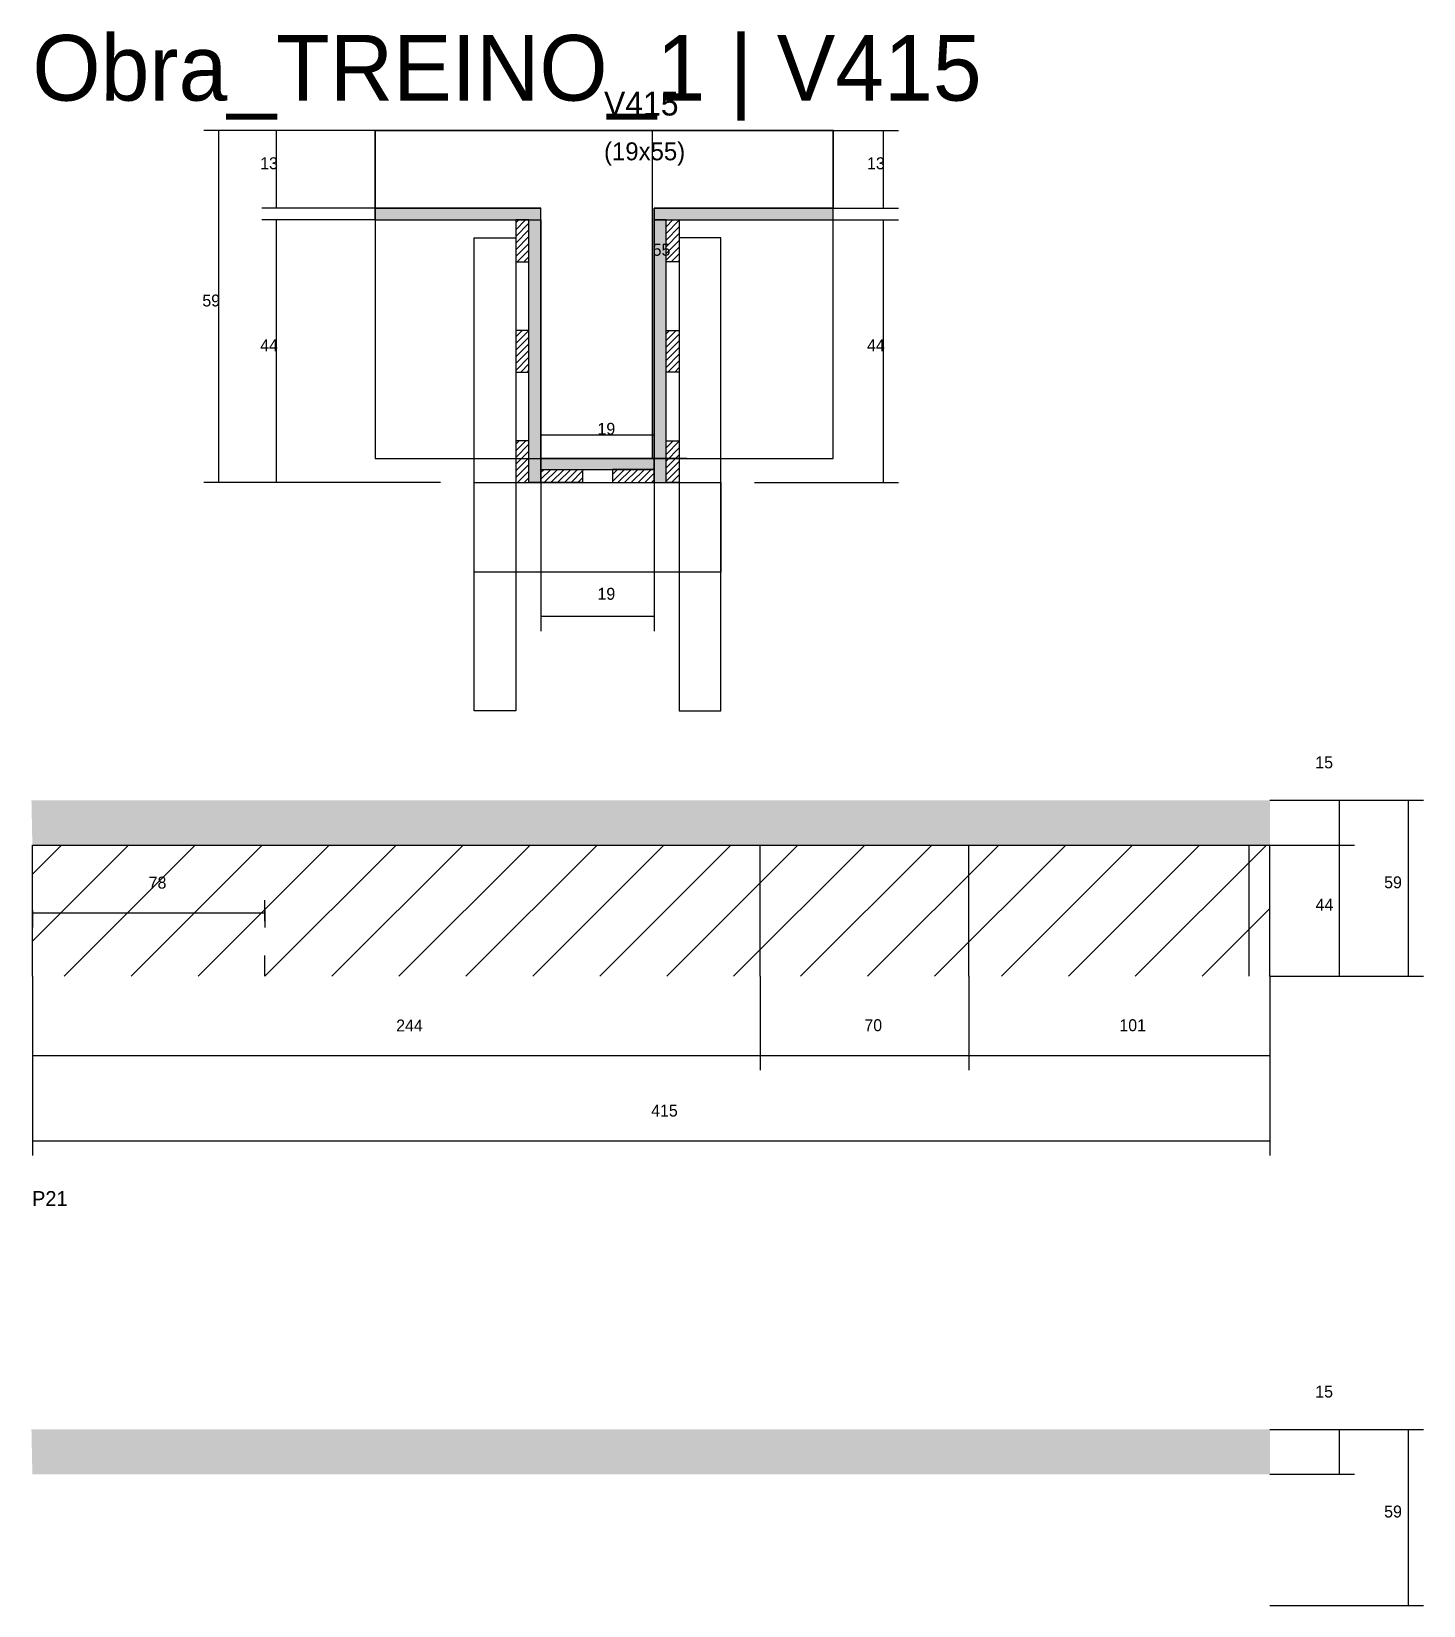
# Model space of a CAD drawing. Header units: metres. Extents: x -41 to 34800, y -36000 to 1848.
# Drawn here: x 11680 to 12146, y -5964 to -5437 of the extents above; entities that cross this region are included whole.
import ezdxf

# ---------------------------------------------------------------- set-up
doc = ezdxf.new("R2010")
doc.units = ezdxf.units.M
for name, color, linetype in [('CONCRETO', 251, 'Continuous'), ('COTA', 4, 'Continuous'), ('Cota Seção (2x)', 4, 'Continuous'), ('Hachura', 253, 'Continuous'), ('LABEL_ID', 3, 'Continuous'), ('Madeira', 126, 'Continuous'), ('NOMENCLATURA', 7, 'Continuous'), ('Painéis', 200, 'Continuous'), ('REAPROVEITAMENTO', 251, 'Continuous'), ('SARR_2.2x7', 40, 'Continuous'), ('SARR_3.5x7', 81, 'Continuous'), ('Texto Seção', 7, 'Continuous')]:
    doc.layers.add(name, color=color, linetype=linetype)

msp = doc.modelspace()

# ---------------------------------------------------------------- texts
at = {"layer": 'COTA'}
for s, p in [('13', (11756.4, -5483)), ('13', (11959.9, -5483)), ('59', (11737, -5529)), ('44', (11756.4, -5544)), ('44', (11959.9, -5544)), ('19', (11869.5, -5627.3)), ('15', (12110.2, -5683.8)), ('78', (11719, -5724.1)), ('59', (12133.3, -5724)), ('44', (12110.3, -5731.5)), ('244', (11802, -5772)), ('70', (11959, -5771.9)), ('101', (12044.5, -5771.9)), ('415', (11887.5, -5800.5)), ('15', (12110.2, -5894.7)), ('59', (12133.3, -5934.9))]:
    msp.add_text(s, height=4, dxfattribs=at).set_placement(p)
at = {"layer": 'Cota Seção (2x)'}
for s, p in [('55', (11888, -5512)), ('19', (11869.5, -5572))]:
    msp.add_text(s, height=4, dxfattribs=at).set_placement(p)
at = {"layer": 'LABEL_ID'}
msp.add_text('Obra_TREINO_1 | V415', height=22, dxfattribs=at).set_placement((11680, -5460))
at = {"layer": 'NOMENCLATURA'}
msp.add_text('P21', height=5, dxfattribs=at).set_placement((11679.9, -5830.5))
at = {"layer": 'Texto Seção'}
for s, height, p in [('V415', 8, (11871.7, -5465)), ('(19x55)', 6, (11871.7, -5480))]:
    msp.add_text(s, height=height, dxfattribs=at).set_placement(p)

# ---------------------------------------------------------------- hatches: boundary and pattern name
at = {"layer": 'COTA'}
h = msp.add_hatch(dxfattribs=at)
h.set_pattern_fill('AR-CONC', scale=0.03)
h.paths.add_polyline_path([(12095, -5709.5), (12095, -5694.5), (12095, -5694.5), (11679.7, -5694.5), (11679.7, -5694.5), (11680, -5709.5), (11680, -5709.5), (12095, -5709.5)])
h = msp.add_hatch(dxfattribs=at)
h.set_pattern_fill('AR-CONC', scale=0.03)
h.paths.add_polyline_path([(12095, -5920.4), (12095, -5905.4), (12095, -5905.4), (11679.7, -5905.4), (11679.7, -5905.4), (11680, -5920.4), (11680, -5920.4), (12095, -5920.4)])
at = {"layer": 'Hachura'}
h = msp.add_hatch(color=8, dxfattribs=at)
h.dxf.hatch_style = 1
h.paths.add_polyline_path([(11850.5, -5500), (11850.5, -5496), (11850.5, -5496), (11794.9, -5496), (11794.9, -5496), (11794.9, -5500), (11794.9, -5500), (11850.5, -5500)])
h = msp.add_hatch(color=8, dxfattribs=at)
h.dxf.hatch_style = 1
h.paths.add_polyline_path([(11948.5, -5500), (11948.5, -5496), (11948.5, -5496), (11888.5, -5496), (11888.5, -5496), (11888.5, -5500), (11888.5, -5500), (11948.5, -5500)])
h = msp.add_hatch(dxfattribs=at)
h.set_pattern_fill('ANSI31', scale=0.5)
h.paths.add_polyline_path([(11842.1, -5514), (11846.5, -5514), (11846.5, -5514), (11846.5, -5500), (11846.5, -5500), (11842.1, -5500), (11842.1, -5500), (11842.1, -5514)])
h = msp.add_hatch(color=8, dxfattribs=at)
h.dxf.hatch_style = 1
h.paths.add_polyline_path([(11846.5, -5500), (11850.5, -5500), (11850.5, -5500), (11850.5, -5588), (11850.5, -5588), (11846.5, -5588), (11846.5, -5588), (11846.5, -5500)])
h = msp.add_hatch(color=8, dxfattribs=at)
h.dxf.hatch_style = 1
h.paths.add_polyline_path([(11892.5, -5498), (11888.5, -5498), (11888.5, -5498), (11888.5, -5588), (11888.5, -5588), (11892.5, -5588), (11892.5, -5588), (11892.5, -5498)])
h = msp.add_hatch(dxfattribs=at)
h.set_pattern_fill('ANSI31', scale=0.5)
h.paths.add_polyline_path([(11896.9, -5514), (11892.5, -5514), (11892.5, -5514), (11892.5, -5500), (11892.5, -5500), (11896.9, -5500), (11896.9, -5500), (11896.9, -5514)])
h = msp.add_hatch(dxfattribs=at)
h.set_pattern_fill('ANSI31', scale=0.5)
h.paths.add_polyline_path([(11842.1, -5551), (11846.5, -5551), (11846.5, -5551), (11846.5, -5537), (11846.5, -5537), (11842.1, -5537), (11842.1, -5537), (11842.1, -5551)])
h = msp.add_hatch(dxfattribs=at)
h.set_pattern_fill('ANSI31', scale=0.5)
h.paths.add_polyline_path([(11896.9, -5551), (11892.5, -5551), (11892.5, -5551), (11892.5, -5537), (11892.5, -5537), (11896.9, -5537), (11896.9, -5537), (11896.9, -5551)])
h = msp.add_hatch(dxfattribs=at)
h.set_pattern_fill('ANSI31', scale=0.5)
h.paths.add_polyline_path([(11842.1, -5588), (11846.5, -5588), (11846.5, -5588), (11846.5, -5574), (11846.5, -5574), (11842.1, -5574), (11842.1, -5574), (11842.1, -5588)])
h = msp.add_hatch(dxfattribs=at)
h.set_pattern_fill('ANSI31', scale=0.5)
h.paths.add_polyline_path([(11896.9, -5588), (11892.5, -5588), (11892.5, -5588), (11892.5, -5574), (11892.5, -5574), (11896.9, -5574), (11896.9, -5574), (11896.9, -5588)])
h = msp.add_hatch(color=8, dxfattribs=at)
h.dxf.hatch_style = 1
h.paths.add_polyline_path([(11888.5, -5583.6), (11888.5, -5580), (11888.5, -5580), (11850.5, -5580), (11850.5, -5580), (11850.5, -5583.6), (11850.5, -5583.6), (11888.5, -5583.6)])
h = msp.add_hatch(dxfattribs=at)
h.set_pattern_fill('ANSI31', scale=0.5)
h.paths.add_polyline_path([(11850.5, -5588), (11850.5, -5583.6), (11850.5, -5583.6), (11864.5, -5583.6), (11864.5, -5583.6), (11864.5, -5588), (11864.5, -5588), (11850.5, -5588)])
h = msp.add_hatch(dxfattribs=at)
h.set_pattern_fill('ANSI31', scale=0.5)
h.paths.add_polyline_path([(11888.5, -5588), (11888.5, -5583.6), (11888.5, -5583.6), (11874.5, -5583.6), (11874.5, -5583.6), (11874.5, -5588), (11874.5, -5588), (11888.5, -5588)])
at = {"layer": 'REAPROVEITAMENTO'}
h = msp.add_hatch(dxfattribs=at)
h.set_pattern_fill('ANSI31', scale=5)
h.paths.add_polyline_path([(12095, -5753.5), (12095, -5709.5), (12095, -5709.5), (11680, -5709.5), (11680, -5709.5), (11680, -5753.5), (11680, -5753.5), (12095, -5753.5)])

# ---------------------------------------------------------------- linework, layer by layer
at = {"layer": 'CONCRETO'}
for points in [[(11794.9, -5496), (11794.9, -5470), (11948.5, -5470), (11948.5, -5496), (11888.5, -5496), (11888.5, -5580), (11850.5, -5580), (11850.5, -5496)], [(11794.9, -5580), (11948.5, -5580), (11948.5, -5470), (11794.9, -5470)]]:
    msp.add_lwpolyline(points, close=True, dxfattribs=at)
at = {"layer": 'COTA'}
for p, q in [((11794.9, -5470), (11737.5, -5470)), ((11742.5, -5588), (11742.5, -5470)), ((11794.9, -5470), (11756.9, -5470)), ((11761.9, -5496), (11761.9, -5470)), ((11948.5, -5470), (11970.4, -5470)), ((11965.4, -5496), (11965.4, -5470)), ((11794.9, -5496), (11756.9, -5496)), ((11948.5, -5496), (11970.4, -5496)), ((11794.9, -5500), (11756.9, -5500)), ((11761.9, -5588), (11761.9, -5500)), ((11948.5, -5500), (11970.4, -5500)), ((11965.4, -5588), (11965.4, -5500)), ((11816.9, -5588), (11737.5, -5588)), ((11816.9, -5588), (11756.9, -5588)), ((11850.5, -5588), (11850.5, -5637.8)), ((11888.5, -5588), (11888.5, -5637.8)), ((11922.1, -5588), (11970.4, -5588)), ((11850.5, -5632.8), (11888.5, -5632.8)), ((12095, -5694.5), (12123.3, -5694.5)), ((12095, -5694.5), (12146.5, -5694.5)), ((12118.3, -5709.5), (12118.3, -5694.5)), ((12141.5, -5753.5), (12141.5, -5694.5)), ((12095, -5709.5), (12123.3, -5709.5)), ((12095, -5709.5), (12123.3, -5709.5)), ((12118.3, -5753.5), (12118.3, -5709.5)), ((11680, -5731.5), (11680, -5737.2)), ((11680, -5732.2), (11758, -5732.2)), ((11758, -5731.5), (11758, -5737.2)), ((11680, -5753.5), (11680, -5785)), ((11680, -5753.5), (11680, -5813.6)), ((11924, -5753.5), (11924, -5785)), ((11924, -5753.5), (11924, -5785)), ((11994, -5753.5), (11994, -5785)), ((11994, -5753.5), (11994, -5785)), ((12095, -5753.5), (12095, -5785)), ((12095, -5753.5), (12095, -5813.6)), ((12095, -5753.5), (12123.3, -5753.5)), ((12095, -5753.5), (12146.5, -5753.5)), ((11680, -5780), (11924, -5780)), ((11924, -5780), (11994, -5780)), ((11994, -5780), (12095, -5780)), ((11680, -5808.6), (12095, -5808.6)), ((12095, -5905.4), (12123.3, -5905.4)), ((12095, -5905.4), (12146.5, -5905.4)), ((12118.3, -5920.4), (12118.3, -5905.4)), ((12141.5, -5964.4), (12141.5, -5905.4)), ((12095, -5920.4), (12123.3, -5920.4)), ((12095, -5964.4), (12146.5, -5964.4))]:
    msp.add_line(p, q, dxfattribs=at)
at = {"layer": 'Cota Seção (2x)'}
for p, q in [((11899.5, -5470), (11883, -5470)), ((11888, -5580), (11888, -5470)), ((11850.5, -5588), (11850.5, -5567)), ((11888.5, -5588), (11888.5, -5567)), ((11850.5, -5572), (11888.5, -5572)), ((11899.5, -5580), (11883, -5580))]:
    msp.add_line(p, q, dxfattribs=at)
at = {"layer": 'Madeira'}
for points in [[(11842.1, -5514), (11846.5, -5514), (11846.5, -5500), (11842.1, -5500)], [(11896.9, -5514), (11892.5, -5514), (11892.5, -5500), (11896.9, -5500)], [(11842.1, -5551), (11846.5, -5551), (11846.5, -5537), (11842.1, -5537)], [(11896.9, -5551), (11892.5, -5551), (11892.5, -5537), (11896.9, -5537)], [(11842.1, -5588), (11846.5, -5588), (11846.5, -5574), (11842.1, -5574)], [(11896.9, -5588), (11892.5, -5588), (11892.5, -5574), (11896.9, -5574)], [(11850.5, -5588), (11850.5, -5583.6), (11864.5, -5583.6), (11864.5, -5588)], [(11888.5, -5588), (11888.5, -5583.6), (11874.5, -5583.6), (11874.5, -5588)]]:
    msp.add_lwpolyline(points, close=True, dxfattribs=at)
at = {"layer": 'Painéis'}
for p, q in [((11794.9, -5496), (11850.5, -5496)), ((11794.9, -5500), (11794.9, -5496)), ((11850.5, -5500), (11850.5, -5496)), ((11888.5, -5496), (11948.5, -5496)), ((11888.5, -5500), (11888.5, -5496)), ((11948.5, -5500), (11948.5, -5496)), ((11850.5, -5588), (11850.5, -5500)), ((11888.5, -5588), (11888.5, -5500)), ((11850.5, -5580), (11888.5, -5580)), ((11850.5, -5583.6), (11850.5, -5580)), ((11888.5, -5583.6), (11888.5, -5580)), ((11680, -5709.5), (12095, -5709.5)), ((11680, -5753.5), (11680, -5709.5)), ((11924, -5753.5), (11924, -5709.5)), ((11994, -5753.5), (11994, -5709.5)), ((12095, -5753.5), (12095, -5709.5))]:
    msp.add_line(p, q, dxfattribs=at)
for points in [[(11850.5, -5500), (11850.5, -5496), (11794.9, -5496), (11794.9, -5500)], [(11948.5, -5500), (11948.5, -5496), (11888.5, -5496), (11888.5, -5500)], [(11846.5, -5500), (11850.5, -5500), (11850.5, -5588), (11846.5, -5588)], [(11892.5, -5500), (11888.5, -5500), (11888.5, -5588), (11892.5, -5588)], [(11888.5, -5583.6), (11888.5, -5580), (11850.5, -5580), (11850.5, -5583.6)]]:
    msp.add_lwpolyline(points, close=True, dxfattribs=at)
at = {"layer": 'SARR_2.2x7'}
for p, q in [((12088, -5753.5), (12088, -5709.5)), ((11758, -5735), (11758, -5728)), ((11758, -5753.5), (11758, -5746.5))]:
    msp.add_line(p, q, dxfattribs=at)
at = {"layer": 'SARR_3.5x7'}
for points in [[(11828.1, -5506), (11842.1, -5506), (11842.1, -5664.5), (11828.1, -5664.5)], [(11910.9, -5506), (11896.9, -5506), (11896.9, -5664.5), (11910.9, -5664.5)], [(11828.1, -5588), (11910.9, -5588), (11910.9, -5618.1), (11828.1, -5618.1)]]:
    msp.add_lwpolyline(points, close=True, dxfattribs=at)

msp.set_redraw_order([(e.dxf.handle, doc.entitydb.next_handle()) for e in msp.query("TEXT MTEXT ATTDEF DIMENSION ARC_DIMENSION")])  # texts and dimensions are drawn at this point

doc.saveas('drawing.dxf')
